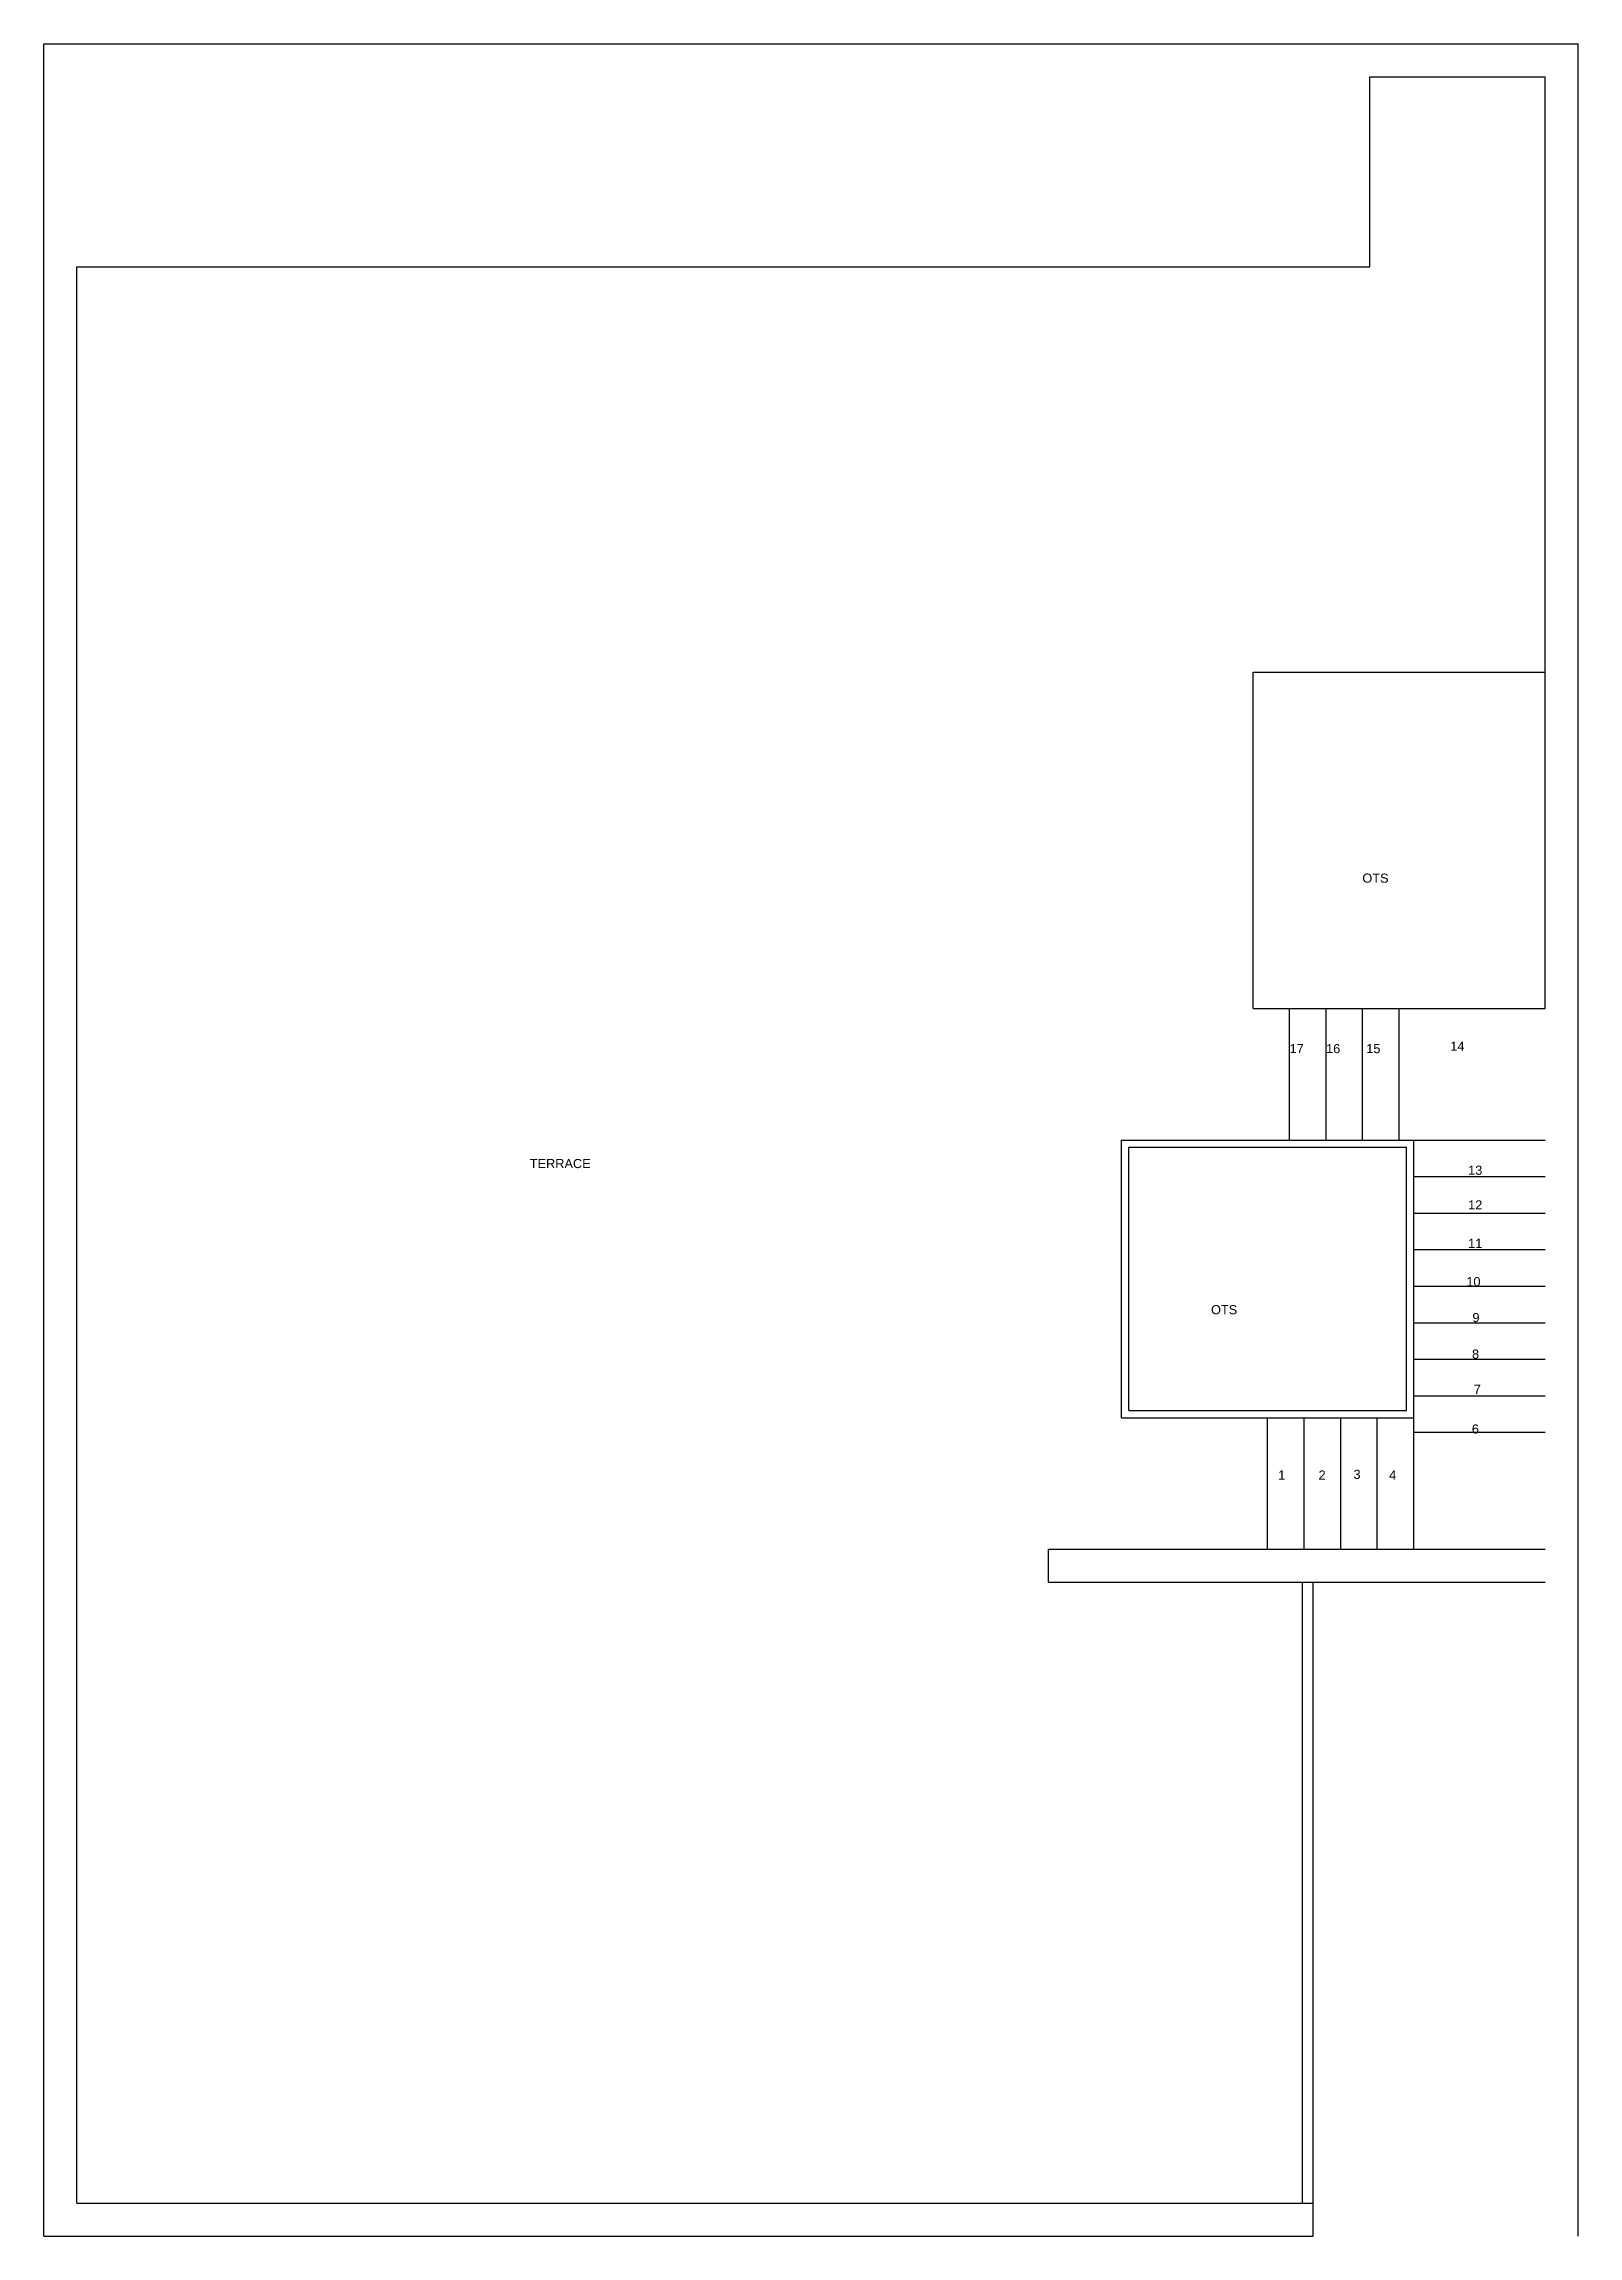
# Model space of a CAD drawing. Header units: inches. Extents: x 26 to 1492, y 12 to 612.
# Drawn here: x 1072 to 1492, y 12 to 612 of the extents above; entities that cross this region are included whole.
import ezdxf

# ---------------------------------------------------------------- set-up
doc = ezdxf.new("R2010")
doc.units = ezdxf.units.IN
doc.header["$MEASUREMENT"] = 0
for name, color, linetype in [('Boundary', 7, 'Continuous'), ('OTS1', 7, 'Continuous'), ('OTS2', 7, 'Continuous'), ('Staircase', 7, 'Continuous'), ('Staircase_innerwall', 7, 'Continuous'), ('Staircase_outertwall', 7, 'Continuous'), ('Terrace', 7, 'Continuous')]:
    doc.layers.add(name, color=color, linetype=linetype)
doc.styles.get("Standard").update_dxf_attribs({"font": 'arial.ttf'})

msp = doc.modelspace()

# ---------------------------------------------------------------- texts
at = {"layer": 'OTS1', "insert": (1432.9, 384.87), "char_height": 2.5, "attachment_point": 1}
msp.add_mtext('OTS', dxfattribs=at)
at = {"layer": 'OTS2', "insert": (1391.48, 266.76), "char_height": 2.5, "attachment_point": 1}
msp.add_mtext('OTS', dxfattribs=at)
at = {"layer": 'Staircase', "char_height": 2.5, "attachment_point": 1}
for s, insert in [('17', (1412.97, 338.22)), ('16', (1422.97, 338.22)), ('15', (1433.97, 338.22)), ('14', (1456.97, 338.87)), ('13', (1461.86, 304.94)), ('12', (1461.86, 295.44)), ('11', (1461.86, 284.94)), ('10', (1461.36, 274.44)), ('9', (1463.02, 264.61)), ('8', (1462.91, 254.61)), ('7', (1463.41, 244.98)), ('6', (1462.86, 234.11)), ('1', (1409.86, 221.5)), ('2', (1420.9, 221.5)), ('3', (1430.47, 221.69)), ('4', (1440.22, 221.5))]:
    msp.add_mtext(s, dxfattribs=dict(at, insert=insert))
at = {"layer": 'Terrace', "insert": (1204.98, 306.76), "char_height": 2.5, "attachment_point": 1}
msp.add_mtext('TERRACE', dxfattribs=at)

# ---------------------------------------------------------------- linework, layer by layer
at = {"layer": 'Boundary'}
for p, q in [((1071.97, 11.95), (1071.97, 611.95)), ((1071.97, 611.95), (1491.97, 611.95)), ((1491.97, 11.95), (1491.97, 611.95)), ((1071.97, 11.95), (1419.47, 11.95))]:
    msp.add_line(p, q, dxfattribs=at)
at = {"layer": 'OTS1'}
for p, q in [((1402.97, 439.95), (1482.97, 439.95)), ((1402.97, 347.95), (1402.97, 439.95))]:
    msp.add_line(p, q, dxfattribs=at)
at = {"layer": 'OTS2'}
for p, q in [((1368.97, 237.95), (1368.97, 309.95)), ((1368.97, 309.95), (1444.97, 309.95)), ((1444.97, 237.95), (1444.97, 309.95)), ((1368.97, 237.95), (1444.97, 237.95))]:
    msp.add_line(p, q, dxfattribs=at)
at = {"layer": 'Staircase'}
for p, q in [((1412.97, 311.95), (1412.97, 347.95)), ((1422.97, 311.95), (1422.97, 347.95)), ((1432.97, 311.95), (1432.97, 347.95)), ((1442.97, 311.95), (1442.97, 347.95)), ((1446.97, 311.95), (1482.97, 311.95)), ((1446.97, 301.95), (1482.97, 301.95)), ((1446.97, 291.95), (1482.97, 291.95)), ((1446.97, 281.95), (1482.97, 281.95)), ((1446.97, 271.95), (1482.97, 271.95)), ((1446.97, 261.95), (1482.97, 261.95)), ((1446.97, 251.95), (1482.97, 251.95)), ((1446.97, 241.95), (1482.97, 241.95)), ((1406.97, 199.95), (1406.97, 235.95)), ((1416.97, 199.95), (1416.97, 235.95)), ((1426.97, 199.95), (1426.97, 235.95)), ((1436.97, 199.95), (1436.97, 235.95)), ((1446.97, 231.95), (1482.97, 231.95))]:
    msp.add_line(p, q, dxfattribs=at)
at = {"layer": 'Staircase_innerwall'}
for p, q in [((1446.97, 199.95), (1446.97, 311.95)), ((1366.97, 235.95), (1446.97, 235.95))]:
    msp.add_line(p, q, dxfattribs=at)
at = {"layer": 'Staircase_outertwall'}
for p, q in [((1402.97, 347.95), (1482.97, 347.95)), ((1346.97, 199.95), (1482.97, 199.95))]:
    msp.add_line(p, q, dxfattribs=at)
at = {"layer": 'Terrace'}
for p, q in [((1434.97, 550.95), (1434.97, 602.95)), ((1434.97, 602.95), (1482.97, 602.95)), ((1482.97, 347.95), (1482.97, 602.95)), ((1080.97, 20.95), (1080.97, 550.95)), ((1080.97, 550.95), (1434.97, 550.95)), ((1366.97, 235.95), (1366.97, 311.95)), ((1366.97, 311.95), (1446.97, 311.95)), ((1346.97, 190.95), (1346.97, 199.95)), ((1346.97, 190.95), (1482.97, 190.95)), ((1416.47, 20.95), (1416.47, 190.95)), ((1419.47, 11.95), (1419.47, 190.95)), ((1080.97, 20.95), (1419.47, 20.95))]:
    msp.add_line(p, q, dxfattribs=at)

msp.set_redraw_order([(e.dxf.handle, doc.entitydb.next_handle()) for e in msp.query("TEXT MTEXT ATTDEF DIMENSION ARC_DIMENSION")])  # texts and dimensions are drawn at this point

doc.saveas('drawing.dxf')
